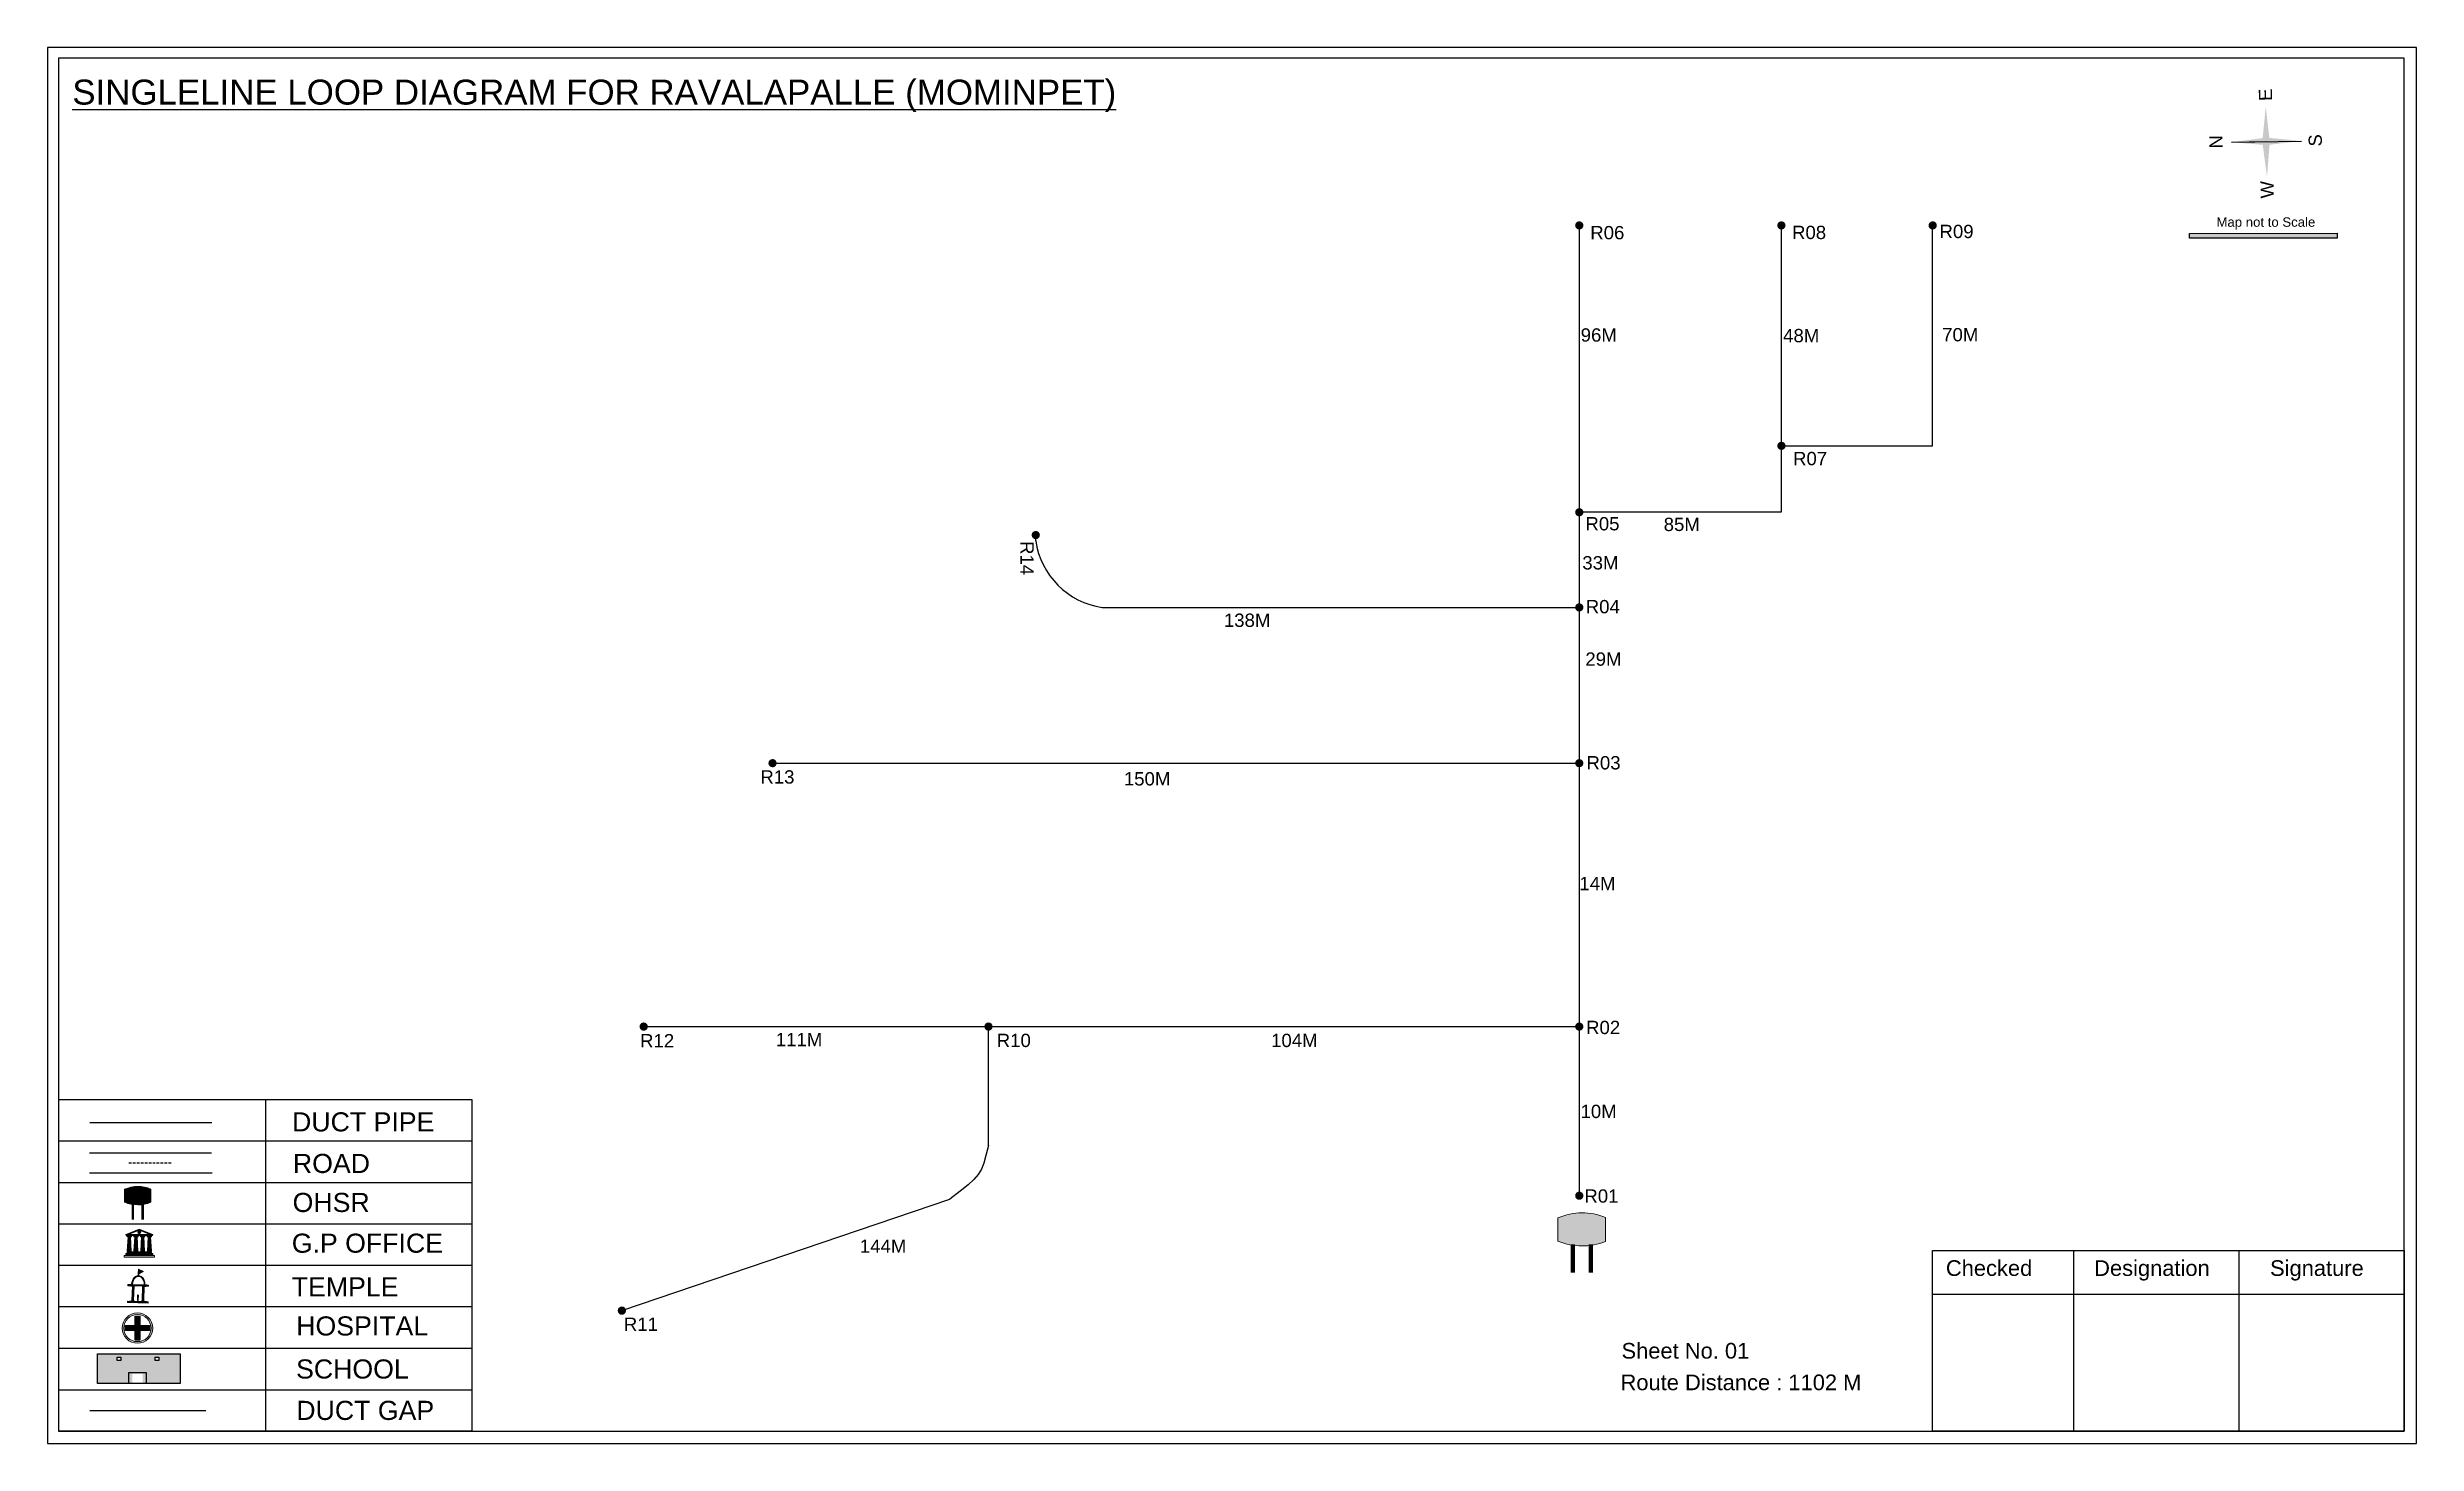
# Model space of a CAD drawing. Header units: inches. Extents: x 650 to 5493, y 229 to 773.
# Drawn here: x 1358 to 2249, y 249 to 773 of the extents above; entities that cross this region are included whole.
import ezdxf

# ---------------------------------------------------------------- set-up
doc = ezdxf.new("R2010")
doc.units = ezdxf.units.IN
doc.header["$MEASUREMENT"] = 0
doc.linetypes.add('DASHEDX2', pattern=[1.5, 1, -0.5])
for name, color, linetype in [('LANDMARK', 7, 'Continuous'), ('OHT', 7, 'Continuous'), ('pipe', 5, 'Continuous')]:
    doc.layers.add(name, color=color, linetype=linetype)
doc.styles.get("Standard").update_dxf_attribs({"font": 'arial.ttf'})

msp = doc.modelspace()

# ---------------------------------------------------------------- texts
at = {"color": 242, "true_color": 0xcd2027}
msp.add_text('%%USINGLELINE LOOP DIAGRAM FOR RAVALAPALLE (MOMINPET)', height=9.375, dxfattribs=at).set_placement((1367.77, 751.55))
for s, height, rotation, p in [('E', 4.95, 91.00631, (2194.27, 752.94)), ('N', 4.95, 91.00631, (2175.68, 735.1)), ('S', 4.95, 91.00631, (2212.97, 735.84)), ('W', 4.95, 91.00631, (2194.91, 716.35)), ('R14', 5, 270, (1724, 587.59))]:
    msp.add_text(s, height=height, rotation=rotation).set_placement(p)
for s, height, p in [('R06', 5, (1938.08, 700.94)), ('R08', 5, (2013.88, 701.03)), ('R09', 5, (2069.29, 701.39)), ('Map not to Scale', 3.5424, (2173.35, 705.65)), ('70M', 5, (2070.3, 662.61)), ('96M', 5, (1934.48, 662.5)), ('48M', 5, (2010.53, 662.27)), ('R07', 5, (2014.26, 616.08)), ('R05', 5, (1936.26, 591.6)), ('85M', 5, (1965.66, 591.35)), ('33M', 5, (1935.1, 576.92)), ('R04', 5, (1936.38, 560.45)), ('138M', 5, (1800.43, 555.34)), ('29M', 5, (1936.23, 540.75)), ('R13', 5, (1626.28, 496.48)), ('150M', 5, (1762.85, 495.77)), ('R03', 5, (1936.66, 501.8)), ('14M', 5, (1933.99, 456.44)), ('R12', 5, (1581.07, 397.39)), ('111M', 5, (1632.06, 397.83)), ('R10', 5, (1715.08, 397.51)), ('104M', 5, (1818.16, 397.5)), ('R02', 5, (1936.5, 402.37)), ('10M', 5, (1934.42, 370.84)), ('DUCT PIPE', 7.178, (1450.33, 365.81)), ('ROAD ', 7.178, (1450.64, 350.2)), ('OHSR', 7.178, (1450.54, 335.54)), ('R01', 5, (1935.86, 339.05)), ('G.P OFFICE', 7.178, (1450.22, 320.24)), ('144M', 5, (1663.64, 320.21)), ('Checked', 5.886, (2071.69, 311.53)), ('Designation', 5.886, (2127.39, 311.53)), ('Signature', 5.886, (2193.49, 311.53)), ('TEMPLE', 7.178, (1450.21, 303.83)), ('HOSPITAL', 7.178, (1451.89, 289.15)), ('R11', 5, (1574.99, 290.88)), ('Sheet No. 01', 5.886, (1949.82, 280.47)), ('SCHOOL', 7.178, (1451.83, 272.98)), ('Route Distance : 1102 M', 5.886, (1949.45, 268.6)), ('DUCT GAP', 7.178, (1451.93, 257.43))]:
    msp.add_text(s, height=height).set_placement(p)

# ---------------------------------------------------------------- blocks, each defined once
blk = doc.blocks.new('OHT')
at = {"linetype": 'Continuous', "lineweight": 0, "true_color": 0x0ffffc}
blk.add_hatch(color=4, dxfattribs=at).paths.add_polyline_path([(0.012, 1), (0, 1, 0.101323), (-0.4, 0.916), (-0.4, 0.525, 0.194075), (0.399, 0.521), (0.399, 0.921, 0.097877)])
at = {"color": 4, "linetype": 'Continuous', "lineweight": 0, "true_color": 0x0ffffc, "flags": 128}
for points in [[(-0.4, 0.525), (-0.4, 0.916)], [(0.399, 0.521), (0.399, 0.921)]]:
    blk.add_lwpolyline(points, dxfattribs=at)
at = {"color": 4, "linetype": 'Continuous', "lineweight": 0, "true_color": 0x0ffffc, "const_width": 0.075, "flags": 128}
for points in [[(-0.15, 0), (-0.15, 0.475)], [(0.15, 0), (0.15, 0.473)]]:
    blk.add_lwpolyline(points, dxfattribs=at)
at = {"color": 4, "linetype": 'Continuous', "lineweight": 0, "true_color": 0x0ffffc}
for centre, radius, start, end in [((0.006, -0.019), 1.019, 67.3109, 113.4711), ((0.004, 1.513), 1.068, 247.7682, 291.7007)]:
    blk.add_arc(centre, radius, start, end, dxfattribs=at)
blk = doc.blocks.new('Government_Office')
at = {"linetype": 'Continuous', "lineweight": 0, "true_color": 0xff0000}
h = blk.add_hatch(color=1, dxfattribs=at)
h.paths.add_polyline_path([(0.44, 0.72), (0.45, 0.75), (0, 0.93), (-0.45, 0.75), (-0.44, 0.72)])
h.paths.add_polyline_path([(0.355, 0.75), (-0.355, 0.75), (0, 0.9)], flags=16)
h.paths.add_polyline_path([(0, 0.778, -1), (0, 0.872, -1)], flags=0)
h = blk.add_hatch(color=1, dxfattribs=at)
edge = h.paths.add_edge_path()
edge.add_arc((0, 0.825), 0.0467, 90, 270)
edge.add_arc((0, 0.825), 0.0467, 270, 450)
for points in [[(-0.5, 0.05), (0.5, 0.05), (0.5, 0), (-0.5, 0)], [(-0.45, 0.075), (-0.45, 0.12), (0.45, 0.12), (0.45, 0.075)], [(-0.4, 0.14), (-0.4, 0.18), (0.4, 0.18), (0.4, 0.14)]]:
    blk.add_hatch(color=1, dxfattribs=at).paths.add_polyline_path(points)
h = blk.add_hatch(color=1, dxfattribs=at)
edge = h.paths.add_edge_path()
edge.add_line((-0.27, 0.195), (-0.295, 0.675))
edge.add_line((-0.295, 0.675), (-0.29, 0.675))
edge.add_arc((-0.278, 0.688), 0.0176, 225.30401, 441.56588)
edge.add_line((-0.275, 0.705), (-0.395, 0.705))
edge.add_arc((-0.392, 0.688), 0.0176, 98.43412, 314.69599)
edge.add_line((-0.38, 0.675), (-0.375, 0.675))
edge.add_line((-0.375, 0.675), (-0.4, 0.195))
edge.add_line((-0.4, 0.195), (-0.27, 0.195))
h = blk.add_hatch(color=1, dxfattribs=at)
edge = h.paths.add_edge_path()
edge.add_line((-0.047, 0.195), (-0.072, 0.675))
edge.add_line((-0.072, 0.675), (-0.067, 0.675))
edge.add_arc((-0.054, 0.688), 0.0176, 225.30401, 441.56588)
edge.add_line((-0.052, 0.705), (-0.172, 0.705))
edge.add_arc((-0.169, 0.688), 0.0176, 98.43412, 314.69599)
edge.add_line((-0.157, 0.675), (-0.152, 0.675))
edge.add_line((-0.152, 0.675), (-0.177, 0.195))
edge.add_line((-0.177, 0.195), (-0.047, 0.195))
h = blk.add_hatch(color=1, dxfattribs=at)
edge = h.paths.add_edge_path()
edge.add_line((0.177, 0.195), (0.152, 0.675))
edge.add_line((0.152, 0.675), (0.157, 0.675))
edge.add_arc((0.169, 0.688), 0.0176, 225.30401, 441.56588)
edge.add_line((0.172, 0.705), (0.052, 0.705))
edge.add_arc((0.054, 0.688), 0.0176, 98.43412, 314.69599)
edge.add_line((0.067, 0.675), (0.072, 0.675))
edge.add_line((0.072, 0.675), (0.047, 0.195))
edge.add_line((0.047, 0.195), (0.177, 0.195))
h = blk.add_hatch(color=1, dxfattribs=at)
edge = h.paths.add_edge_path()
edge.add_line((0.4, 0.195), (0.375, 0.675))
edge.add_line((0.375, 0.675), (0.38, 0.675))
edge.add_arc((0.392, 0.688), 0.0176, 225.30401, 441.56588)
edge.add_line((0.395, 0.705), (0.275, 0.705))
edge.add_arc((0.278, 0.688), 0.0176, 98.43412, 314.69599)
edge.add_line((0.29, 0.675), (0.295, 0.675))
edge.add_line((0.295, 0.675), (0.27, 0.195))
edge.add_line((0.27, 0.195), (0.4, 0.195))
at = {"color": 1, "linetype": 'Continuous', "lineweight": 0, "true_color": 0xff0000, "flags": 128}
for points in [[(-0.45, 0.75), (-0.44, 0.72), (0.44, 0.72), (0.45, 0.75), (0, 0.93)], [(-0.355, 0.75), (0.355, 0.75), (0, 0.9)], [(-0.5, 0.05), (0.5, 0.05), (0.5, 0), (-0.5, 0)], [(-0.45, 0.075), (-0.45, 0.12), (0.45, 0.12), (0.45, 0.075)], [(-0.4, 0.14), (-0.4, 0.18), (0.4, 0.18), (0.4, 0.14)]]:
    blk.add_lwpolyline(points, close=True, dxfattribs=at)
for points in [[(0, 0.872, 1), (0, 0.778, 1)], [(-0.27, 0.195), (-0.295, 0.675), (-0.29, 0.675, 1.379694), (-0.275, 0.705), (-0.395, 0.705, 1.379694), (-0.38, 0.675), (-0.375, 0.675), (-0.4, 0.195)], [(-0.047, 0.195), (-0.072, 0.675), (-0.067, 0.675, 1.379694), (-0.052, 0.705), (-0.172, 0.705, 1.379694), (-0.157, 0.675), (-0.152, 0.675), (-0.177, 0.195)], [(0.177, 0.195), (0.152, 0.675), (0.157, 0.675, 1.379694), (0.172, 0.705), (0.052, 0.705, 1.379694), (0.067, 0.675), (0.072, 0.675), (0.047, 0.195)], [(0.4, 0.195), (0.375, 0.675), (0.38, 0.675, 1.379694), (0.395, 0.705), (0.275, 0.705, 1.379694), (0.29, 0.675), (0.295, 0.675), (0.27, 0.195)]]:
    blk.add_lwpolyline(points, format="xyb", close=True, dxfattribs=at)
blk = doc.blocks.new('Temple')
at = {"linetype": 'Continuous', "lineweight": 0, "true_color": 0xff0000}
h = blk.add_hatch(color=1, dxfattribs=at)
edge = h.paths.add_edge_path()
edge.add_line((0.175, 0.49), (0.225, 0.49))
edge.add_line((0.225, 0.49), (0.225, 0.497))
edge.add_line((0.225, 0.497), (0.307, 0.497))
edge.add_line((0.307, 0.497), (0.307, 0.533))
edge.add_line((0.307, 0.533), (0.257, 0.533))
edge.add_line((0.257, 0.533), (0.257, 0.54))
edge.add_line((0.257, 0.54), (0.2, 0.54))
edge.add_spline(control_points=[(0.2, 0.54), (0.2, 0.589), (0.19, 0.638), (0.142, 0.743), (0.092, 0.79), (0.027, 0.805), (0.02, 0.806), (0.012, 0.806)], knot_values=[4.712389, 4.712389, 4.712389, 4.712389, 5.278166, 5.278166, 6.117402, 6.117402, 6.223801, 6.223801, 6.223801, 6.223801], degree=3, periodic=0)
edge.add_line((0.012, 0.806), (0.012, 0.79))
edge.add_line((0.012, 0.79), (-0.012, 0.79))
edge.add_line((-0.012, 0.79), (-0.012, 0.806))
edge.add_spline(control_points=[(-0.012, 0.806), (-0.055, 0.802), (-0.096, 0.781), (-0.171, 0.699), (-0.197, 0.628), (-0.2, 0.55), (-0.2, 0.545), (-0.2, 0.54)], knot_values=[6.343965, 6.343965, 6.343965, 6.343965, 6.956638, 6.956638, 7.795874, 7.795874, 7.853982, 7.853982, 7.853982, 7.853982], degree=3, periodic=0)
edge.add_line((-0.2, 0.54), (-0.257, 0.54))
edge.add_line((-0.257, 0.54), (-0.257, 0.533))
edge.add_line((-0.257, 0.533), (-0.307, 0.533))
edge.add_line((-0.307, 0.533), (-0.307, 0.497))
edge.add_line((-0.307, 0.497), (-0.225, 0.497))
edge.add_line((-0.225, 0.497), (-0.225, 0.49))
edge.add_line((-0.225, 0.49), (-0.175, 0.49))
edge.add_line((-0.175, 0.49), (-0.175, 0.07))
edge.add_arc((-0.205, 0.07), 0.03, -90, 0, ccw=False)
edge.add_line((-0.205, 0.04), (-0.257, 0.04))
edge.add_line((-0.257, 0.04), (-0.257, 0.033))
edge.add_line((-0.257, 0.033), (-0.307, 0.033))
edge.add_line((-0.307, 0.033), (-0.307, 0))
edge.add_line((-0.307, 0), (0.307, 0))
edge.add_line((0.307, 0), (0.307, 0.033))
edge.add_line((0.307, 0.033), (0.257, 0.033))
edge.add_line((0.257, 0.033), (0.257, 0.04))
edge.add_line((0.257, 0.04), (0.205, 0.04))
edge.add_arc((0.205, 0.07), 0.03, 180, 270, ccw=False)
edge.add_line((0.175, 0.07), (0.175, 0.49))
h.paths.add_polyline_path([(0.125, 0.07, -0.414214), (0.095, 0.04), (0.05, 0.04), (0.05, 0.033), (-0.05, 0.033), (-0.05, 0.04), (-0.095, 0.04, -0.414214), (-0.125, 0.07), (-0.125, 0.497), (0.125, 0.497)], flags=16)
edge = h.paths.add_edge_path(flags=16)
edge.add_ellipse((0, 0.54), major_axis=(0, 0.242), ratio=0.722808, start_angle=270, end_angle=450, ccw=False)
edge.add_line((0.175, 0.54), (-0.175, 0.54))
h.paths.add_polyline_path([(0.012, 0.23), (0.012, 0.07), (-0.012, 0.07), (-0.012, 0.23)], flags=0)
h = blk.add_hatch(color=1, dxfattribs=at)
edge = h.paths.add_edge_path()
edge.add_line((0.012, 0.857), (0, 0.85))
edge.add_line((0, 0.85), (-0.003, 0.925))
edge.add_line((-0.003, 0.925), (-0.012, 0.925))
edge.add_line((-0.012, 0.925), (-0.012, 0.806))
edge.add_spline(control_points=[(-0.012, 0.806), (-0.004, 0.807), (0.004, 0.807), (0.012, 0.806)], knot_values=[6.223801, 6.223801, 6.223801, 6.223801, 6.343965, 6.343965, 6.343965, 6.343965], degree=3, periodic=0)
edge.add_line((0.012, 0.806), (0.012, 0.857))
h = blk.add_hatch(color=1, dxfattribs=at)
edge = h.paths.add_edge_path()
edge.add_line((0.012, 0.79), (0.012, 0.806))
edge.add_spline(control_points=[(0.012, 0.806), (0.004, 0.807), (-0.004, 0.807), (-0.012, 0.806)], knot_values=[6.223801, 6.223801, 6.223801, 6.223801, 6.343965, 6.343965, 6.343965, 6.343965], degree=3, periodic=0)
edge.add_line((-0.012, 0.806), (-0.012, 0.79))
edge.add_line((-0.012, 0.79), (0.012, 0.79))
at = {"linetype": 'Continuous', "lineweight": 0, "true_color": 0xe66000}
blk.add_hatch(color=32, dxfattribs=at).paths.add_polyline_path([(-0.006, 1), (0.147, 0.931), (0, 0.85)])
at = {"color": 1, "linetype": 'Continuous', "lineweight": 0, "true_color": 0xff0000, "flags": 128}
for points in [[(0.012, 0.925), (-0.012, 0.925), (-0.012, 0.79), (0.012, 0.79)], [(0.012, 0.23), (-0.012, 0.23), (-0.012, 0.07), (0.012, 0.07)]]:
    blk.add_lwpolyline(points, close=True, dxfattribs=at)
at = {"color": 32, "linetype": 'Continuous', "lineweight": 0, "true_color": 0xe66000, "flags": 128}
blk.add_lwpolyline([(-0.006, 1), (0.147, 0.931), (0, 0.85), (-0.006, 1)], dxfattribs=at)
at = {"color": 1, "linetype": 'Continuous', "lineweight": 0, "true_color": 0xff0000, "flags": 128}
blk.add_lwpolyline([(0.2, 0.54), (0.257, 0.54), (0.257, 0.533), (0.307, 0.533), (0.307, 0.497), (0.225, 0.497), (0.225, 0.49), (0.175, 0.49), (0.175, 0.07, 0.414214), (0.205, 0.04), (0.257, 0.04), (0.257, 0.033), (0.307, 0.033), (0.307, 0), (-0.307, 0), (-0.307, 0.033), (-0.257, 0.033), (-0.257, 0.04), (-0.205, 0.04, 0.414214), (-0.175, 0.07), (-0.175, 0.49), (-0.225, 0.49), (-0.225, 0.497), (-0.307, 0.497), (-0.307, 0.533), (-0.257, 0.533), (-0.257, 0.54), (-0.2, 0.54)], format="xyb", dxfattribs=at)
blk.add_lwpolyline([(-0.175, 0.54), (0.175, 0.54)], dxfattribs=at)
blk.add_lwpolyline([(0.125, 0.497), (0.125, 0.07, -0.414214), (0.095, 0.04), (0.05, 0.04), (0.05, 0.033), (-0.05, 0.033), (-0.05, 0.04), (-0.095, 0.04, -0.414214), (-0.125, 0.07), (-0.125, 0.497)], format="xyb", close=True, dxfattribs=at)
at = {"color": 1, "linetype": 'Continuous', "lineweight": 0, "true_color": 0xff0000}
blk.add_ellipse((0, 0.54), major_axis=(0, 0.242), ratio=0.722808, start_param=4.712389, end_param=7.853982, dxfattribs=at)
blk.add_open_spline([(0.2, 0.54), (0.2, 0.589), (0.19, 0.638), (0.142, 0.743), (0.092, 0.79), (-0.023, 0.816), (-0.085, 0.794), (-0.171, 0.699), (-0.197, 0.628), (-0.2, 0.55), (-0.2, 0.545), (-0.2, 0.54)], degree=3, knots=[4.712389, 4.712389, 4.712389, 4.712389, 5.278166, 5.278166, 6.117402, 6.117402, 6.956638, 6.956638, 7.795874, 7.795874, 7.853982, 7.853982, 7.853982, 7.853982], dxfattribs=at)
blk = doc.blocks.new('*U8')
at = {"color": 0, "linetype": 'DASHEDX2', "transparency": 16777216}
blk.add_line((-8.22, 0), (8.01, 0), dxfattribs=at)
blk = doc.blocks.new('Hospital')
at = {"linetype": 'Continuous', "lineweight": 0, "true_color": 0x000000}
h = blk.add_hatch(color=18, dxfattribs=at)
h.paths.add_polyline_path([(-0.5, 0, 1), (0.5, 0, 1)])
h.paths.add_polyline_path([(0.446, 0, -1), (-0.446, 0, -1)], flags=16)
at = {"linetype": 'Continuous', "true_color": 0xff0000}
blk.add_hatch(color=1, dxfattribs=at).paths.add_polyline_path([(-0.394, 0.08), (-0.08, 0.08), (-0.08, 0.394), (0.08, 0.394), (0.08, 0.08), (0.394, 0.08), (0.394, -0.08), (0.08, -0.08), (0.08, -0.394), (-0.08, -0.394), (-0.08, -0.08), (-0.394, -0.08)])
at = {"color": 1, "linetype": 'Continuous', "true_color": 0xff0000, "flags": 128}
blk.add_lwpolyline([(-0.394, 0.08), (-0.08, 0.08), (-0.08, 0.394), (0.08, 0.394), (0.08, 0.08), (0.394, 0.08), (0.394, -0.08), (0.08, -0.08), (0.08, -0.394), (-0.08, -0.394), (-0.08, -0.08), (-0.394, -0.08)], close=True, dxfattribs=at)
at = {"color": 18, "linetype": 'Continuous', "lineweight": 0, "true_color": 0x000000}
for radius in [0.5, 0.446]:
    blk.add_circle((0, 0), radius, dxfattribs=at)

# ---------------------------------------------------------------- hatches: boundary and pattern name
at = {"ltscale": 0.5}
h = msp.add_hatch(color=5, dxfattribs=at)
h.dxf.hatch_style = 1
h.paths.add_polyline_path([(1935.51, 706.15, 1), (1932.4, 706.15, 1)])
h = msp.add_hatch(color=5, dxfattribs=at)
h.dxf.hatch_style = 1
h.paths.add_polyline_path([(2011.45, 706.15, 1), (2008.33, 706.15, 1)])
h = msp.add_hatch(color=5, dxfattribs=at)
h.dxf.hatch_style = 1
h.paths.add_polyline_path([(2068.29, 706.15, 1), (2065.17, 706.15, 1)])
at = {"true_color": 0x0093dd}
h = msp.add_hatch(color=142, dxfattribs=at)
h.dxf.hatch_style = 1
h.paths.add_polyline_path([(2163.18, 703.15), (2163.18, 701.31), (2218.69, 701.43), (2218.69, 703.28)])
at = {"ltscale": 0.5}
h = msp.add_hatch(color=5, dxfattribs=at)
h.dxf.hatch_style = 1
h.paths.add_polyline_path([(2011.45, 623.35, 1), (2008.33, 623.35, 1)])
h = msp.add_hatch(color=5, dxfattribs=at)
h.dxf.hatch_style = 1
h.paths.add_polyline_path([(1935.51, 598.4, 1), (1932.4, 598.4, 1)])
h = msp.add_hatch(color=5, dxfattribs=at)
h.dxf.hatch_style = 1
h.paths.add_polyline_path([(1731.3, 589.84, 1), (1728.19, 589.84, 1)])
h = msp.add_hatch(color=5, dxfattribs=at)
h.dxf.hatch_style = 1
h.paths.add_polyline_path([(1935.51, 562.66, 1), (1932.4, 562.66, 1)])
h = msp.add_hatch(color=5, dxfattribs=at)
h.dxf.hatch_style = 1
h.paths.add_polyline_path([(1632.41, 504.15, 1), (1629.3, 504.15, 1)])
h = msp.add_hatch(color=5, dxfattribs=at)
h.dxf.hatch_style = 1
h.paths.add_polyline_path([(1935.51, 504.15, 1), (1932.4, 504.15, 1)])
h = msp.add_hatch(color=5, dxfattribs=at)
h.dxf.hatch_style = 1
h.paths.add_polyline_path([(1584, 405.19, 1), (1580.88, 405.19, 1)])
h = msp.add_hatch(color=5, dxfattribs=at)
h.dxf.hatch_style = 1
h.paths.add_polyline_path([(1713.54, 405.19, 1), (1710.42, 405.19, 1)])
h = msp.add_hatch(color=5, dxfattribs=at)
h.dxf.hatch_style = 1
h.paths.add_polyline_path([(1935.51, 405.19, 1), (1932.4, 405.19, 1)])
h = msp.add_hatch(color=5, dxfattribs=at)
h.dxf.hatch_style = 1
h.paths.add_polyline_path([(1935.51, 341.66, 1), (1932.4, 341.66, 1)])
h = msp.add_hatch(color=5, dxfattribs=at)
h.dxf.hatch_style = 1
h.paths.add_polyline_path([(1575.8, 298.49, 1), (1572.68, 298.49, 1)])
at = {"true_color": 0xc8c92d}
h = msp.add_hatch(color=52, dxfattribs=at)
h.dxf.hatch_style = 1
h.paths.add_polyline_path([(1383.37, 282.22), (1377.2, 282.22), (1377.2, 271.13), (1383.37, 271.13)])
h.paths.add_polyline_path([(1408.21, 282.22), (1402.05, 282.22), (1402.05, 271.13), (1408.21, 271.13)])
at = {"true_color": 0x293189}
h = msp.add_hatch(color=177, dxfattribs=at)
h.dxf.hatch_style = 1
h.paths.add_polyline_path([(1402.05, 282.22), (1383.37, 282.22), (1383.37, 271.13), (1390.38, 271.13), (1390.38, 274.76), (1394.23, 274.76), (1394.23, 271.13), (1402.05, 271.13)])
h.paths.add_polyline_path([(1386.03, 279.75), (1384.66, 279.75), (1384.66, 281.01), (1386.03, 281.01)], flags=16)
h.paths.add_polyline_path([(1398.91, 279.75), (1398.91, 281.01), (1400.28, 281.01), (1400.28, 279.75)], flags=16)

# ---------------------------------------------------------------- linework, layer by layer
for p, q in [((2178.95, 737.4), (2205.24, 737.86)), ((1362.52, 377.66), (1362.52, 253.23)), ((1440.29, 377.66), (1440.29, 253.23)), ((1518.05, 362.1), (1362.52, 362.1)), ((1374.18, 357.81), (1420.06, 357.81)), ((1374.18, 350.29), (1420.3, 350.29)), ((1518.05, 346.55), (1362.52, 346.55)), ((1518.05, 331), (1362.52, 331)), ((1518.05, 315.44), (1362.52, 315.44)), ((1518.05, 299.89), (1362.52, 299.89)), ((1362.52, 284.34), (1518.05, 284.34)), ((1362.52, 268.79), (1518.05, 268.79)), ((1518.05, 253.23), (1362.52, 253.23))]:
    msp.add_line(p, q)
at = {"color": 1}
msp.add_line((2178.95, 737.4), (2192.11, 737.63), dxfattribs=at)
at = {"color": 242, "true_color": 0xcd2027}
for p, q in [((2119.58, 321.08), (2119.58, 253.19)), ((2181.78, 321.08), (2181.78, 253.19)), ((2066.62, 304.63), (2243.84, 304.63))]:
    msp.add_line(p, q, dxfattribs=at)
for points in [[(1358.4, 773.03), (1358.4, 248.54), (2248.55, 248.54), (2248.55, 773.03)], [(1362.52, 769.02), (1362.52, 253.25), (2243.84, 253.25), (2243.84, 769.02)], [(1408.28, 282.22), (1408.28, 271.13), (1377.2, 271.13), (1377.2, 282.22)], [(1386.03, 281.01), (1386.03, 279.75), (1384.66, 279.75), (1384.66, 281.01)], [(1398.91, 279.75), (1398.91, 281.01), (1400.28, 281.01), (1400.28, 279.75)]]:
    msp.add_lwpolyline(points, close=True)
at = {"color": 142, "true_color": 0x0093dd}
msp.add_lwpolyline([(2218.69, 701.43), (2163.18, 701.31), (2163.18, 703.15), (2218.69, 703.28), (2218.69, 701.43)], dxfattribs=at)
for points in [[(1518.05, 253.23), (1518.05, 377.66), (1362.52, 377.66)], [(1389.05, 271.13), (1389.05, 275.23), (1395.57, 275.23), (1395.57, 271.13)]]:
    msp.add_lwpolyline(points)
at = {"color": 5}
msp.add_lwpolyline([(1711.94, 360.53), (1711.04, 356.82), (1710.22, 353.91), (1709.31, 351.59), (1708.14, 349.6), (1706.54, 347.72), (1704.34, 345.7), (1701.37, 343.31), (1697.45, 340.31)], dxfattribs=at)
at = {"color": 242, "true_color": 0xcd2027}
msp.add_lwpolyline([(2243.84, 253.19), (2066.62, 253.19), (2066.62, 321.08), (2243.84, 321.08)], close=True, dxfattribs=at)
for points in [[(2193.39, 737.66), (2190.57, 737.61), (2191.86, 750.77)], [(2192.13, 736.33), (2192.08, 739.15), (2205.24, 737.86)], [(2193.4, 737.66), (2190.57, 737.61), (2192.33, 724.48)]]:
    msp.add_solid(points)
at = {"color": 1}
msp.add_solid([(2192.13, 736.33), (2192.08, 739.15), (2178.95, 737.4)], dxfattribs=at)
at = {"layer": 'OHT', "color": 5}
msp.add_line((1374.35, 369.19), (1420.23, 369.19), dxfattribs=at)
at = {"layer": 'OHT', "color": 1}
msp.add_line((1374.35, 261), (1417.94, 261), dxfattribs=at)
at = {"layer": 'pipe'}
for p, q in [((1933.92, 706.45), (1933.92, 612.4)), ((2009.86, 705.97), (2009.86, 637.35)), ((2066.7, 623.35), (2066.7, 706.02)), ((2009.86, 637.35), (2009.86, 598.4)), ((2009.86, 623.35), (2066.7, 623.35)), ((1933.92, 612.4), (1933.92, 341.66)), ((2009.86, 598.4), (1933.92, 598.4)), ((1729.71, 590.03), (1729.71, 587.66)), ((1754.71, 562.66), (1933.92, 562.66)), ((1630.82, 504.15), (1933.92, 504.15)), ((1581.84, 405.19), (1697.94, 405.19)), ((1697.94, 405.19), (1933.92, 405.19)), ((1711.94, 360.53), (1711.94, 405.19)), ((1574.21, 298.49), (1697.45, 340.31))]:
    msp.add_line(p, q, dxfattribs=at)
msp.add_arc((1759, 591.94), 29.6, 188.32829, 261.67171, dxfattribs=at)

# ---------------------------------------------------------------- block references
at = {"linetype": 'DASHEDX2'}
msp.add_blockref('*U8', (1397.18, 354.05), dxfattribs=at)
at = {"layer": 'LANDMARK'}
for name, p, xscale, yscale, zscale in [('Government_Office', (1392.94, 318.59), 11.32114773247135, 11.32114773247135, 11.32114773247135), ('Hospital', (1392.25, 291.93), 11.41772014427468, 11.41772014427468, 11.41772014427468)]:
    msp.add_blockref(name, p, dxfattribs=dict(at, xscale=xscale, yscale=yscale, zscale=zscale))
at = {"layer": 'LANDMARK', "xscale": 12.62452535729322, "yscale": 12.62452535729322, "zscale": 12.62452535729322, "rotation": 358.3713438591284}
msp.add_blockref('Temple', (1392.37, 301.46), dxfattribs=at)
at = {"layer": 'OHT'}
for p, xscale, yscale, zscale in [((1392.35, 332.69), 12.45189723782068, 12.45189723782068, 12.45189723782068), ((1934.91, 312.81), 22.41341502807723, 22.41341502807723, 22.41341502807723)]:
    msp.add_blockref('OHT', p, dxfattribs=dict(at, xscale=xscale, yscale=yscale, zscale=zscale))

msp.set_redraw_order([(e.dxf.handle, doc.entitydb.next_handle()) for e in msp.query("TEXT MTEXT ATTDEF DIMENSION ARC_DIMENSION")])  # texts and dimensions are drawn at this point

doc.saveas('drawing.dxf')
